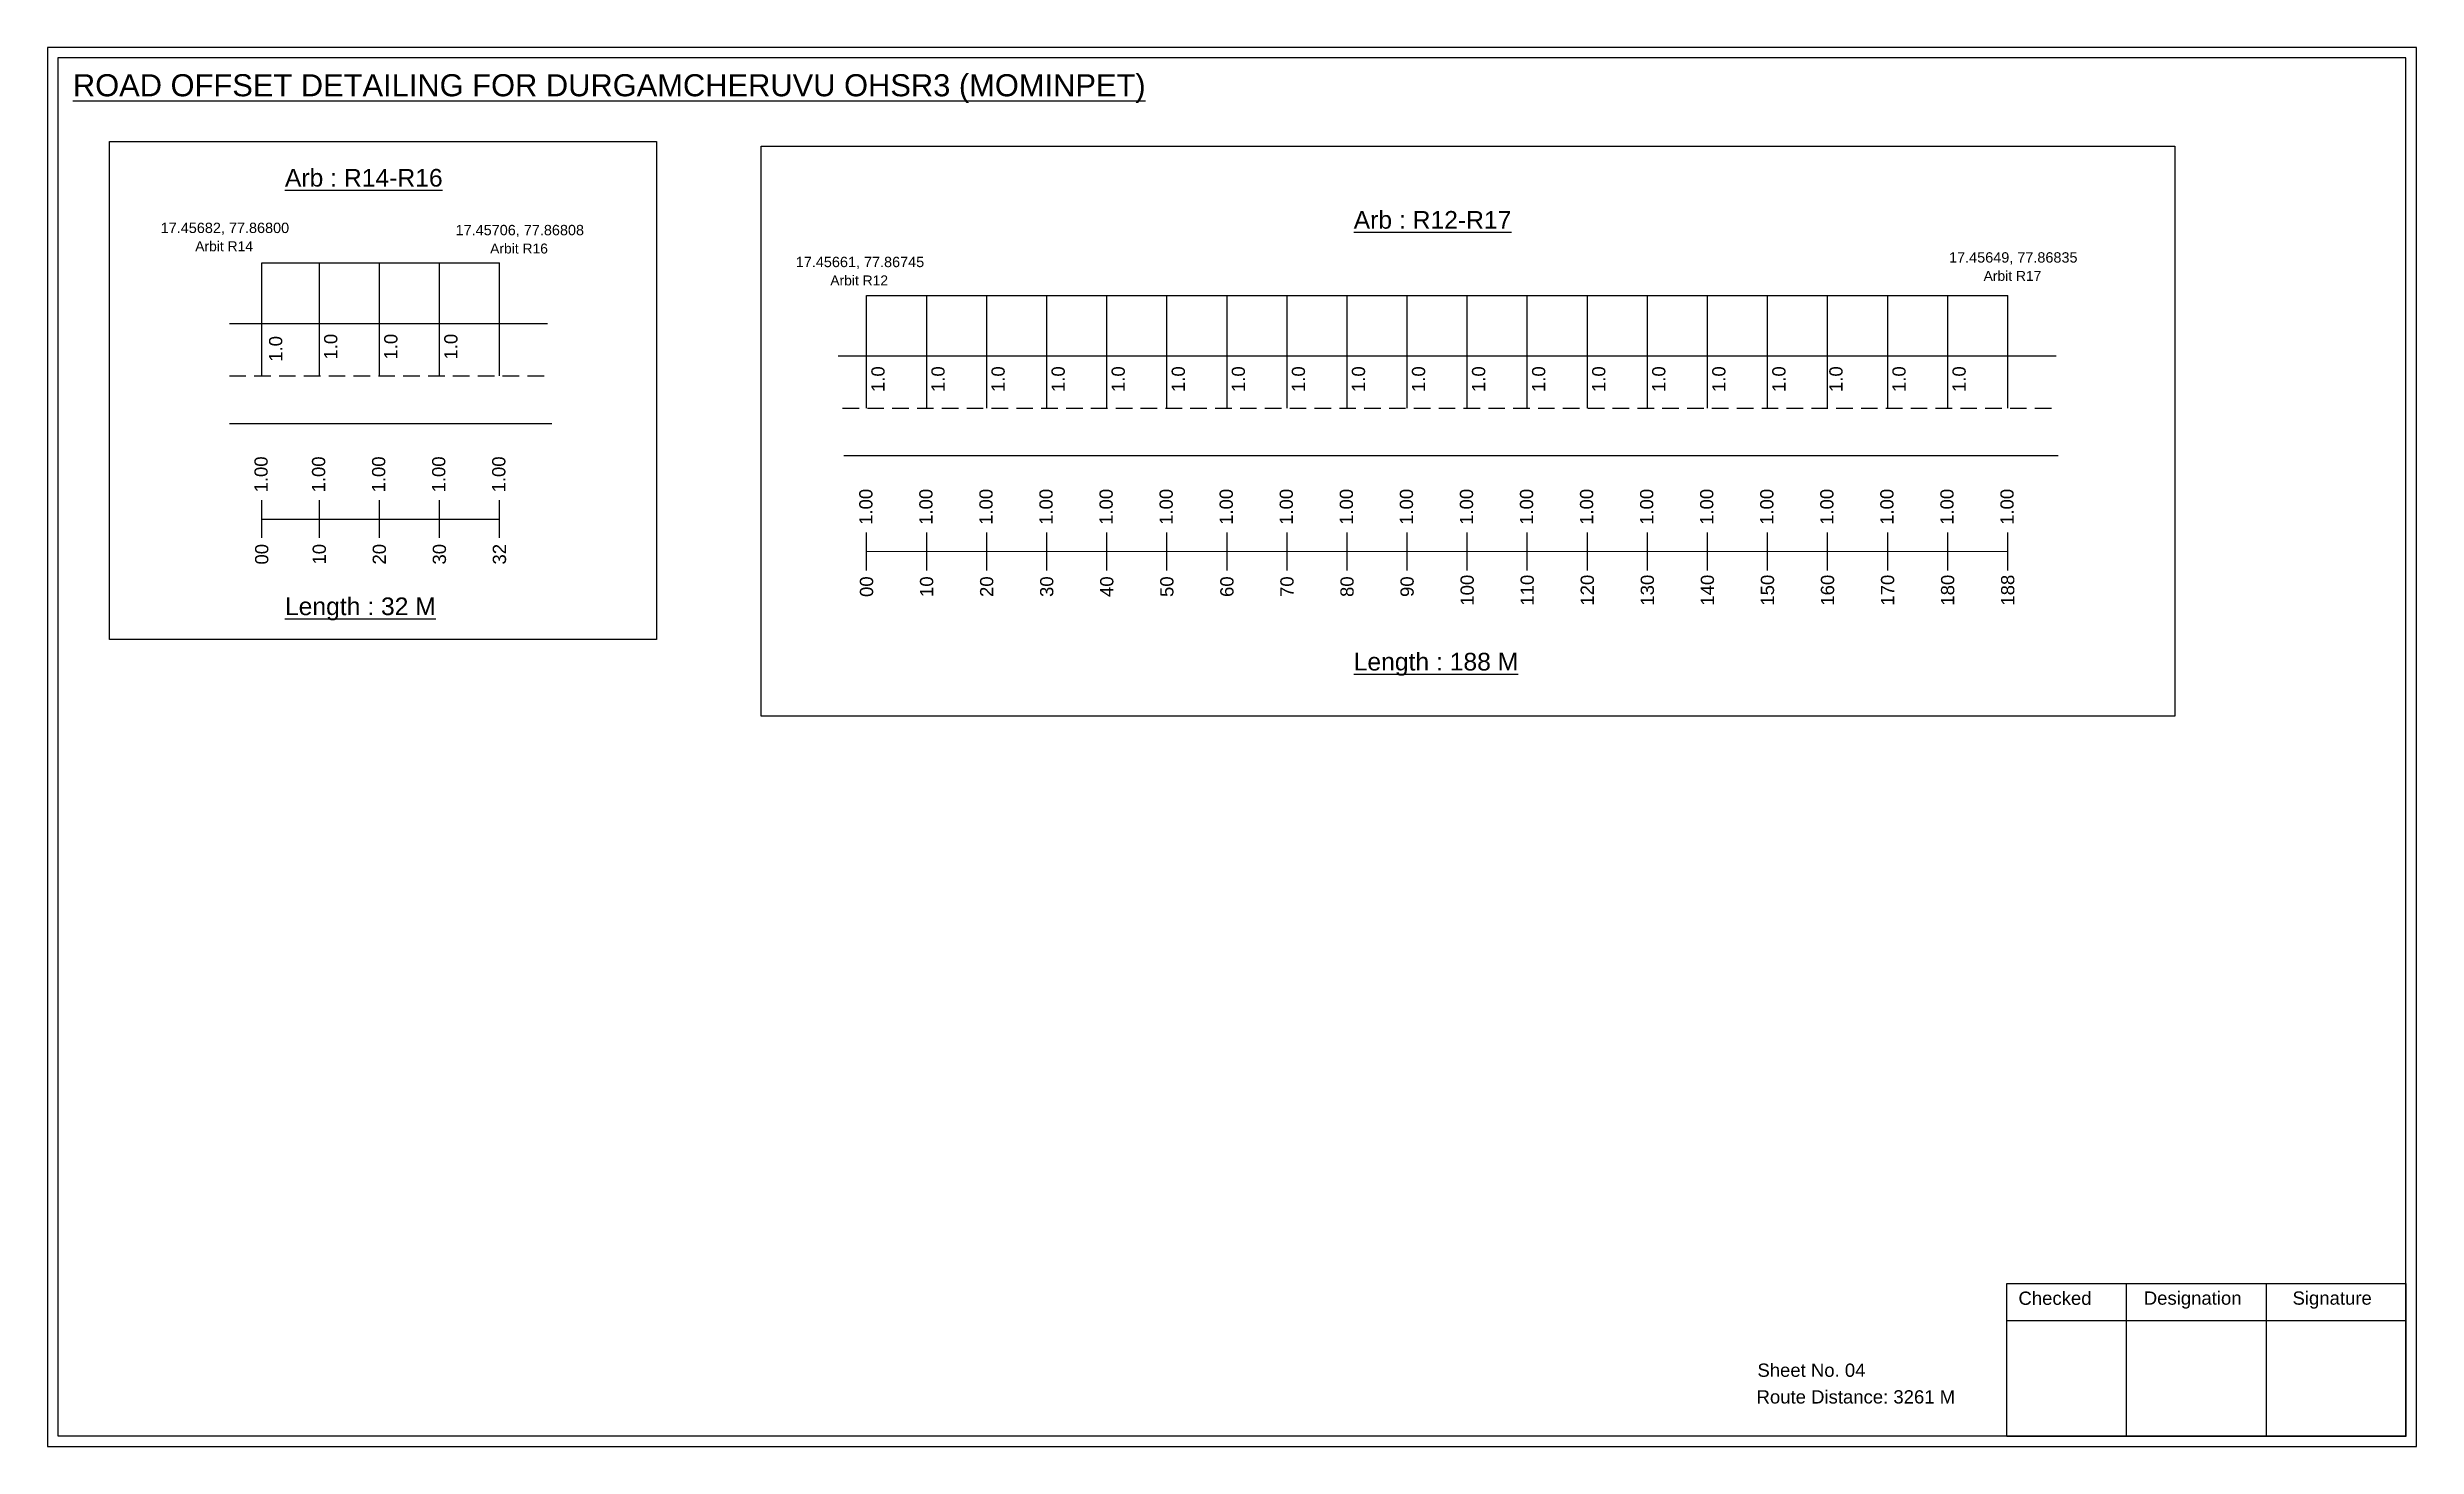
# Model space of a CAD drawing. Header units: inches. Extents: x 1512 to 7627, y 399 to 2397.
# Drawn here: x 7071 to 7607, y 498 to 814 of the extents above; entities that cross this region are included whole.
import ezdxf

# ---------------------------------------------------------------- set-up
doc = ezdxf.new("R2010")
doc.units = ezdxf.units.IN
doc.header["$MEASUREMENT"] = 0
doc.linetypes.add('DASHED2', pattern=[0.375, 0.25, -0.125])
doc.layers.add('PDF_Geometry', color=7, linetype='Continuous')
doc.layers.add('PDF_Text', color=5, linetype='Continuous')
doc.styles.add('PDF Arial', font='arial.ttf')
doc.styles.get("Standard").update_dxf_attribs({"font": 'arial.ttf'})

msp = doc.modelspace()

# ---------------------------------------------------------------- texts
at = {"color": 242, "true_color": 0xcd2027}
for s, height, p in [('%%UROAD OFFSET DETAILING FOR DURGAMCHERUVU OHSR3 (MOMINPET)', 5, (7076.64, 803.38)), ('%%UArb : R14-R16', 4, (7124.65, 782.94)), ('%%UArb : R12-R17', 4, (7366.65, 773.41)), ('%%ULength : 32 M', 4, (7124.65, 685.94)), ('%%ULength : 188 M', 4, (7366.65, 673.41))]:
    msp.add_text(s, height=height, dxfattribs=at).set_placement(p)
at = {"color": 5}
for s, height, p in [('17.45682, 77.86800', 2.34, (7096.52, 772.43)), ('17.45706, 77.86808', 2.34, (7163.29, 771.93)), ('Arbit R14', 2.246, (7104.34, 768.31)), ('Arbit R16', 2.246, (7171.12, 767.8)), ('17.45649, 77.86835', 2.34, (7501.47, 765.74)), ('17.45661, 77.86745', 2.34, (7240.32, 764.71)), ('Arbit R12', 2.246, (7248.14, 760.58)), ('Arbit R17', 2.246, (7509.29, 761.61))]:
    msp.add_text(s, height=height, dxfattribs=at).set_placement(p)
for p in [(7124.05, 743.29), (7136.52, 743.79), (7150.12, 743.79), (7163.72, 743.79), (7260.43, 736.44), (7274.03, 736.44), (7287.63, 736.44), (7301.23, 736.44), (7314.83, 736.44), (7328.43, 736.44), (7342.03, 736.44), (7355.63, 736.44), (7369.23, 736.44), (7382.83, 736.44), (7396.43, 736.44), (7410.03, 736.44), (7423.63, 736.44), (7437.23, 736.44), (7450.83, 736.44), (7464.43, 736.44), (7477.35, 736.44), (7491.63, 736.44), (7505.23, 736.44)]:
    msp.add_text('1.0', height=3, rotation=90).set_placement(p)
at = {"color": 217, "true_color": 0x93278f}
for s, p in [('1.00', (7120.74, 713.71)), ('1.00', (7133.77, 713.71)), ('1.00', (7147.37, 713.71)), ('1.00', (7160.97, 713.71)), ('1.00', (7174.57, 713.71)), ('1.00', (7257.69, 706.37)), ('1.00', (7271.29, 706.37)), ('1.00', (7284.89, 706.37)), ('1.00', (7298.49, 706.37)), ('1.00', (7312.09, 706.37)), ('1.00', (7325.69, 706.37)), ('1.00', (7339.29, 706.37)), ('1.00', (7352.89, 706.37)), ('1.00', (7366.49, 706.37)), ('1.00', (7380.09, 706.37)), ('1.00', (7393.69, 706.37)), ('1.00', (7407.29, 706.37)), ('1.00', (7420.89, 706.37)), ('1.00', (7434.49, 706.37)), ('1.00', (7448.09, 706.37)), ('1.00', (7461.69, 706.37)), ('1.00', (7475.29, 706.37)), ('1.00', (7488.89, 706.37)), ('1.00', (7502.49, 706.37)), ('1.00', (7516.09, 706.37)), ('00', (7120.89, 697.39)), ('10', (7133.92, 697.39)), ('20', (7147.52, 697.39)), ('30', (7161.12, 697.39)), ('32', (7174.72, 697.39)), ('00', (7257.84, 690.05)), ('10', (7271.44, 690.05)), ('20', (7285.04, 690.05)), ('30', (7298.64, 690.05)), ('40', (7312.24, 690.05)), ('50', (7325.84, 690.05)), ('60', (7339.44, 690.05)), ('70', (7353.04, 690.05)), ('80', (7366.64, 690.05)), ('90', (7380.24, 690.05)), ('100', (7393.84, 688.09)), ('110', (7407.44, 688.09)), ('120', (7421.04, 688.09)), ('130', (7434.64, 688.09)), ('140', (7448.24, 688.09)), ('150', (7461.84, 688.09)), ('160', (7475.44, 688.09)), ('170', (7489.04, 688.09)), ('180', (7502.64, 688.09)), ('188', (7516.24, 688.09))]:
    msp.add_text(s, height=3, rotation=90, dxfattribs=at).set_placement(p)
for s, p in [('Sheet No. 04', (7458.07, 513.53)), ('Route Distance: 3261 M', (7457.88, 507.49))]:
    msp.add_text(s, height=3).set_placement(p)
at = {"layer": 'PDF_Text', "color": 7, "attachment_point": 7, "style": 'PDF Arial'}
for s, insert, char_height in [('Checked', (7517.18, 529.78), 3.001), ('Designation', (7545.56, 528.95), 3.0006), ('Signature', (7579.24, 528.95), 3.001)]:
    msp.add_mtext(s, dxfattribs=dict(at, insert=insert, char_height=char_height))

# ---------------------------------------------------------------- linework, layer by layer
at = {"color": 5}
for p, q in [((7119.41, 765.65), (7173.25, 765.65)), ((7256.37, 758.29), (7514.77, 758.31))]:
    msp.add_line(p, q, dxfattribs=at)
for p, q in [((7119.41, 740.11), (7119.41, 765.65)), ((7132.45, 740.11), (7132.45, 765.65)), ((7146.05, 740.11), (7146.05, 765.65)), ((7159.65, 740.11), (7159.65, 765.65)), ((7173.25, 740.11), (7173.25, 765.65)), ((7256.37, 732.77), (7256.37, 758.31)), ((7269.97, 732.77), (7269.97, 758.31)), ((7283.57, 732.77), (7283.57, 758.31)), ((7297.17, 732.77), (7297.17, 758.31)), ((7310.77, 732.77), (7310.77, 758.31)), ((7324.37, 732.77), (7324.37, 758.31)), ((7337.97, 732.77), (7337.97, 758.31)), ((7351.57, 732.77), (7351.57, 758.31)), ((7365.17, 732.77), (7365.17, 758.31)), ((7378.77, 732.77), (7378.77, 758.31)), ((7392.37, 732.77), (7392.37, 758.31)), ((7405.97, 732.77), (7405.97, 758.31)), ((7419.57, 732.77), (7419.57, 758.31)), ((7433.17, 732.77), (7433.17, 758.31)), ((7446.77, 732.77), (7446.77, 758.31)), ((7460.37, 732.77), (7460.37, 758.31)), ((7473.97, 732.77), (7473.97, 758.31)), ((7487.57, 732.77), (7487.57, 758.31)), ((7501.17, 732.77), (7501.17, 758.31)), ((7514.77, 732.77), (7514.77, 758.31)), ((7112.07, 751.99), (7184.1, 751.99)), ((7249.95, 744.65), (7525.75, 744.65)), ((7112.07, 729.31), (7185.1, 729.31)), ((7251.2, 722.09), (7526.2, 722.05))]:
    msp.add_line(p, q)
at = {"linetype": 'DASHED2', "ltscale": 15}
for p, q in [((7112.07, 740.11), (7184.6, 740.11)), ((7250.91, 732.77), (7524.95, 732.81))]:
    msp.add_line(p, q, dxfattribs=at)
at = {"color": 217, "true_color": 0x93278f}
for p, q in [((7119.41, 703.41), (7119.41, 711.97)), ((7132.45, 703.41), (7132.45, 711.97)), ((7146.05, 703.41), (7146.05, 711.97)), ((7159.65, 703.41), (7159.65, 711.97)), ((7173.25, 703.41), (7173.25, 711.97)), ((7119.41, 707.68), (7173.25, 707.69)), ((7256.37, 696.07), (7256.37, 704.63)), ((7269.97, 696.07), (7269.97, 704.63)), ((7283.57, 696.07), (7283.57, 704.63)), ((7297.17, 696.07), (7297.17, 704.63)), ((7310.77, 696.07), (7310.77, 704.63)), ((7324.37, 696.07), (7324.37, 704.63)), ((7337.97, 696.07), (7337.97, 704.63)), ((7351.57, 696.07), (7351.57, 704.63)), ((7365.17, 696.07), (7365.17, 704.63)), ((7378.77, 696.07), (7378.77, 704.63)), ((7392.37, 696.07), (7392.37, 704.63)), ((7405.97, 696.07), (7405.97, 704.63)), ((7419.57, 696.07), (7419.57, 704.63)), ((7433.17, 696.07), (7433.17, 704.63)), ((7446.77, 696.07), (7446.77, 704.63)), ((7460.37, 696.07), (7460.37, 704.63)), ((7473.97, 696.07), (7473.97, 704.63)), ((7487.57, 696.07), (7487.57, 704.63)), ((7501.17, 696.07), (7501.17, 704.63)), ((7514.77, 696.07), (7514.77, 704.63)), ((7256.37, 700.34), (7514.77, 700.39))]:
    msp.add_line(p, q, dxfattribs=at)
for points in [[(7084.95, 793.13), (7208.75, 793.13), (7208.75, 680.45), (7084.95, 680.45)], [(7232.51, 792.09), (7552.55, 792.09), (7552.55, 663.1), (7232.51, 663.1)]]:
    msp.add_lwpolyline(points, close=True)
at = {"layer": 'PDF_Geometry'}
for points in [[(7070.86, 814.45), (7070.86, 497.74), (7607.33, 497.74), (7607.33, 814.45)], [(7073.19, 812.12), (7073.19, 500.16), (7604.92, 500.16), (7604.92, 812.12)]]:
    msp.add_lwpolyline(points, close=True, dxfattribs=at)
at = {"layer": 'PDF_Geometry', "color": 242, "true_color": 0xcc1f26}
msp.add_lwpolyline([(7604.92, 500.06), (7514.57, 500.06), (7514.57, 534.67), (7604.92, 534.67)], close=True, dxfattribs=at)
for points in [[(7541.55, 534.67), (7541.55, 500.06)], [(7573.28, 534.67), (7573.28, 500.06)], [(7514.57, 526.3), (7604.92, 526.3)]]:
    msp.add_lwpolyline(points, dxfattribs=at)

msp.set_redraw_order([(e.dxf.handle, doc.entitydb.next_handle()) for e in msp.query("TEXT MTEXT ATTDEF DIMENSION ARC_DIMENSION")])  # texts and dimensions are drawn at this point

doc.saveas('drawing.dxf')
